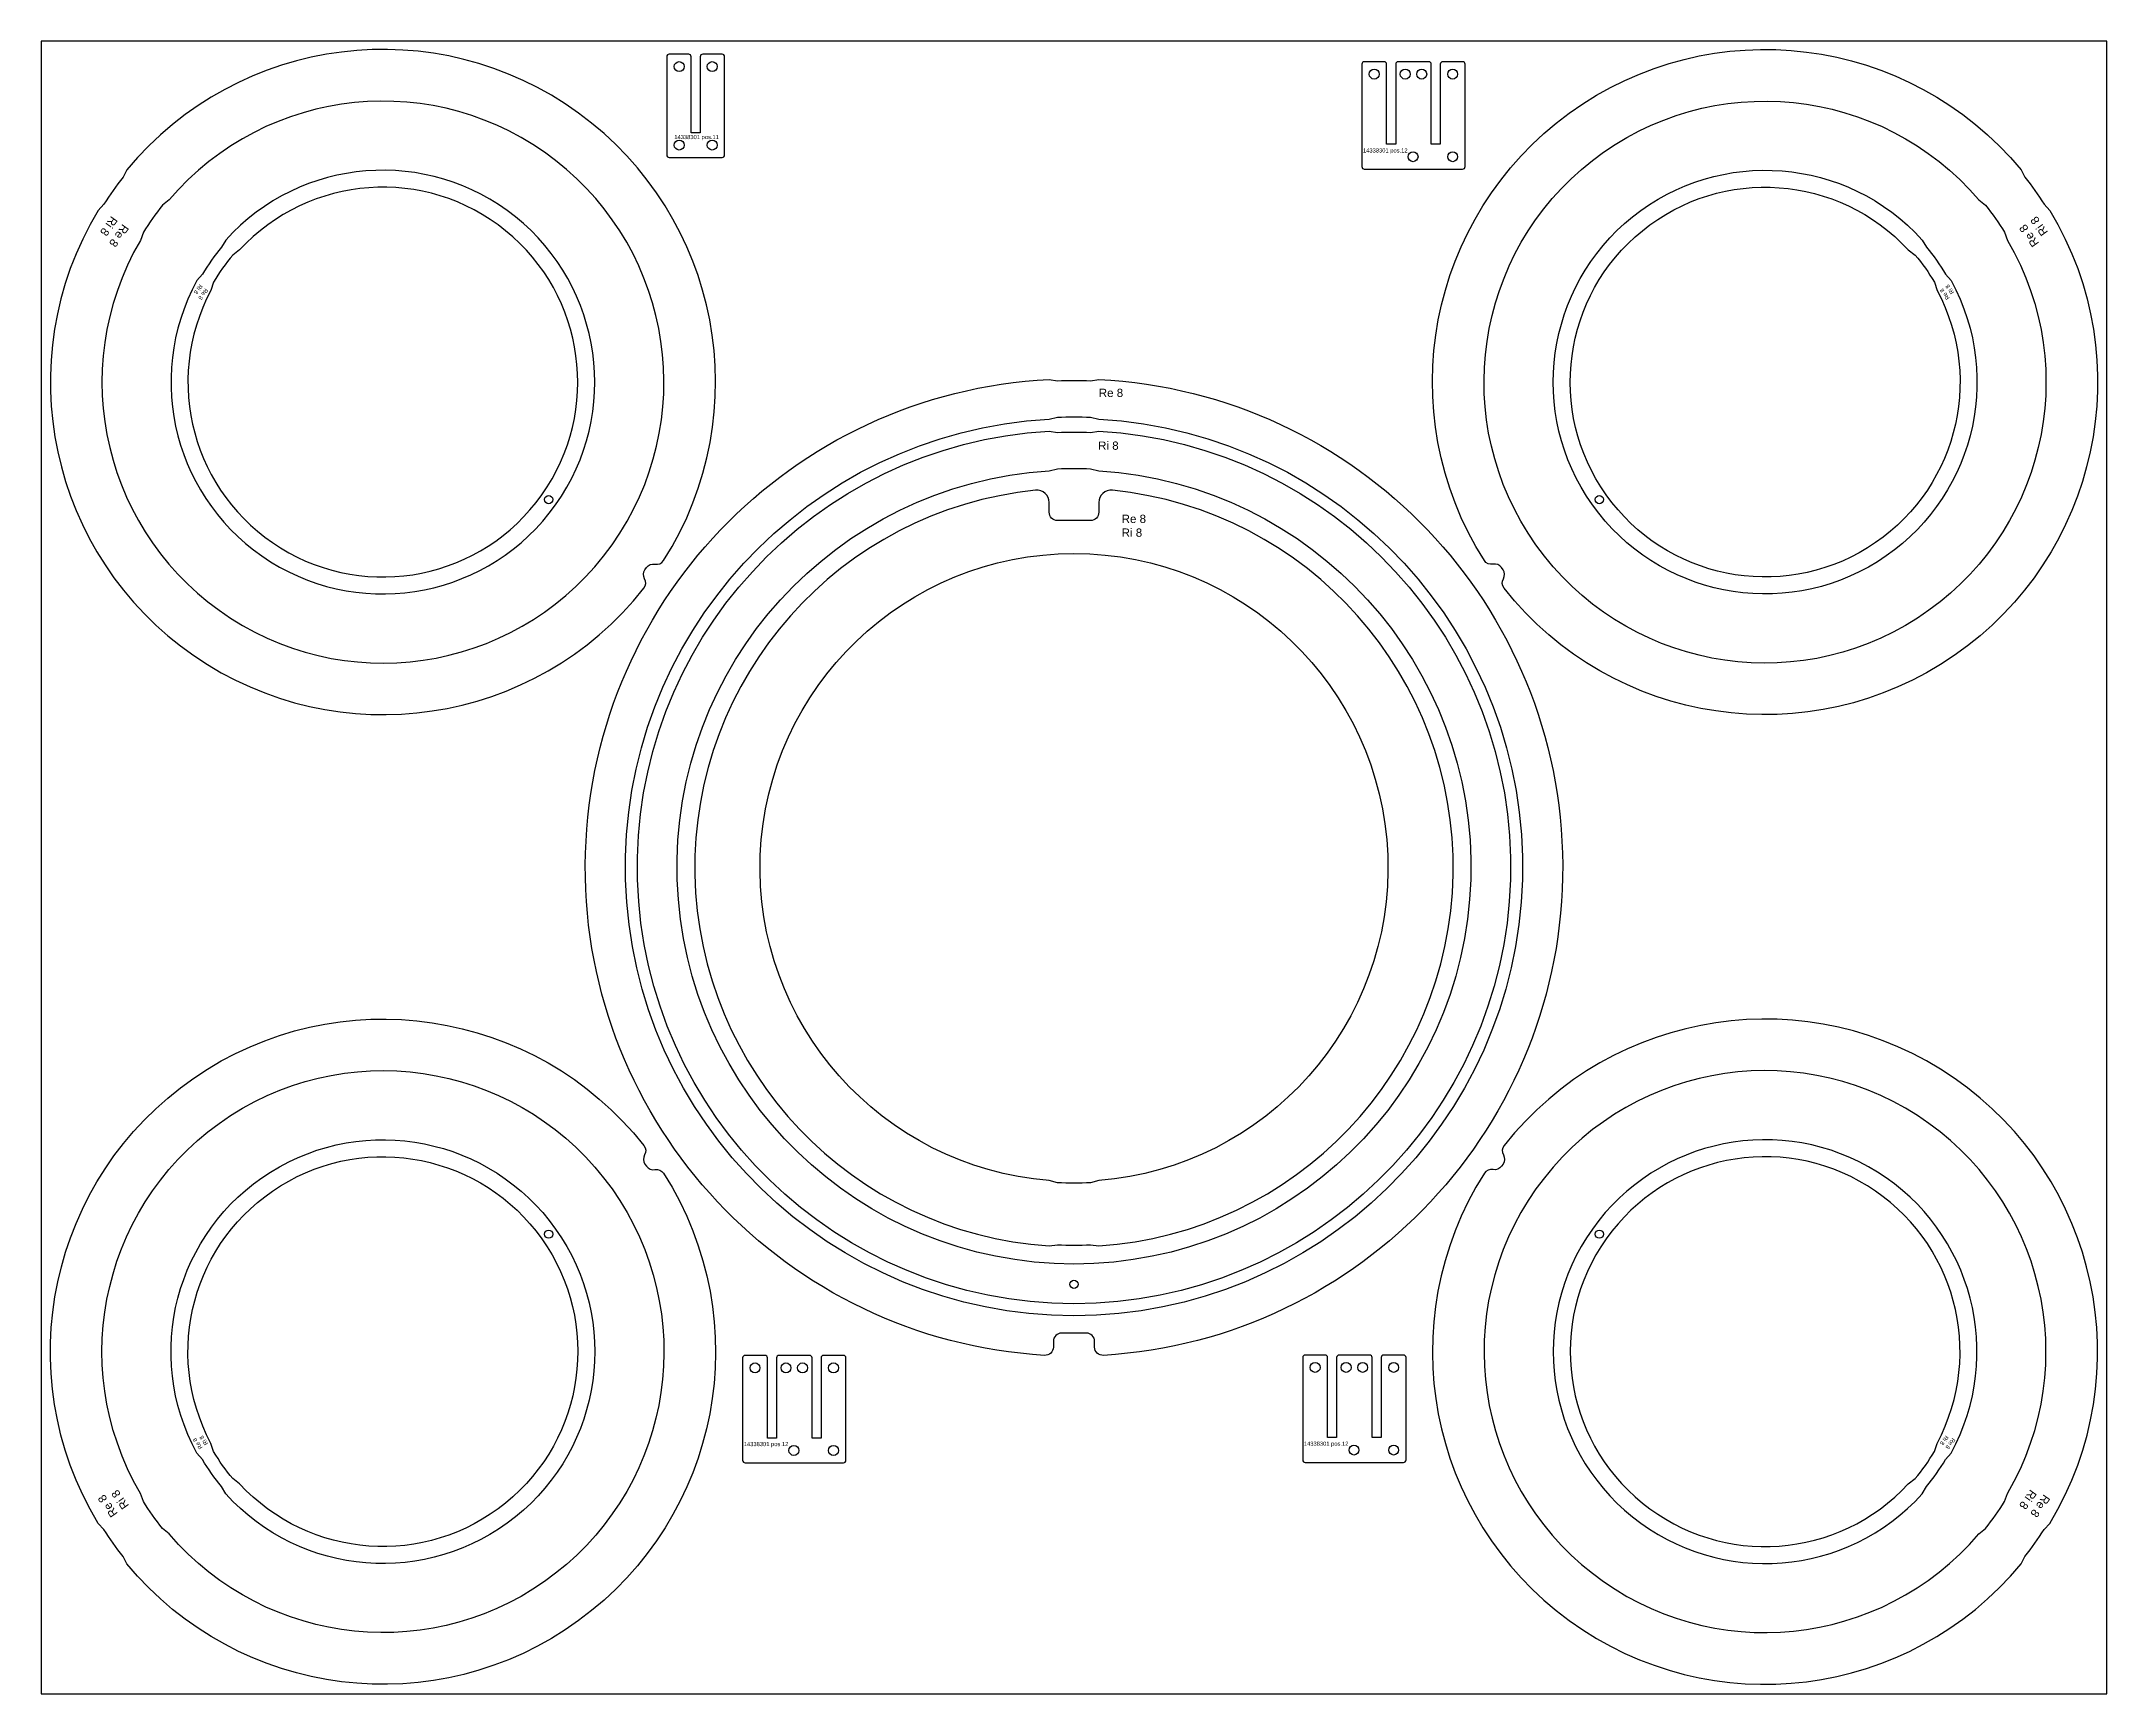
# Model space of a CAD drawing. Header units: millimetres. Extents: x 33362 to 35862, y 170857 to 172857.
import ezdxf

# ---------------------------------------------------------------- set-up
doc = ezdxf.new("R2010")
doc.units = ezdxf.units.MM
for name, color, linetype in [('13770337', 7, 'Continuous'), ('13770898', 7, 'Continuous'), ('13770901', 7, 'Continuous'), ('13837022', 7, 'Continuous'), ('14338301', 7, 'Continuous'), ('EM-26239 05', 6, 'Continuous'), ('Texto', 3, 'Continuous')]:
    doc.layers.add(name, color=color, linetype=linetype)
doc.styles.get("Standard").update_dxf_attribs({"font": 'arial.ttf'})

msp = doc.modelspace()

# ---------------------------------------------------------------- linework, layer by layer
msp.add_lwpolyline([(33361.5, 170856.7), (35861.5, 170856.7), (35861.5, 172856.7), (33361.5, 172856.7)], close=True)
msp.add_circle((34611.5, 171352.2), 5)
at = {"layer": '13770337'}
for points in [[(34094.1, 172219.8, -0.29806), (34104.3, 172223.8, 0.312008), (34114.8, 172228.3, 0.939027), (33465.1, 172701.1), (33460.4, 172692.2, 0.025016), (33437.2, 172659.5), (33430.3, 172652.1, 0.939027), (34091, 172194.8, 0.312008), (34091.8, 172206.1, -0.29806), (34092.2, 172217.1), (34094.1, 172219.8)], [(35128.9, 172219.8, 0.29806), (35118.7, 172223.8, -0.312008), (35108.2, 172228.3, -0.939027), (35757.9, 172701.1), (35762.6, 172692.2, -0.025016), (35785.8, 172659.5), (35792.7, 172652.1, -0.939027), (35132, 172194.8, -0.312008), (35131.2, 172206.1, 0.29806), (35130.8, 172217.1), (35128.9, 172219.8)], [(34094.1, 171495.1, 0.29806), (34104.3, 171491.1, -0.312008), (34114.8, 171486.6, -0.939027), (33465.1, 171013.8), (33460.4, 171022.8, -0.025016), (33437.2, 171055.4), (33430.3, 171062.8, -0.939027), (34091, 171520.1, -0.312008), (34091.8, 171508.8, 0.29806), (34092.2, 171497.8), (34094.1, 171495.1)], [(35128.9, 171495.1, -0.29806), (35118.7, 171491.1, 0.312008), (35108.2, 171486.6, 0.939027), (35757.9, 171013.8), (35762.6, 171022.8, 0.025016), (35785.8, 171055.4), (35792.7, 171062.8, 0.939027), (35132, 171520.1, 0.312008), (35131.2, 171508.8, -0.29806), (35130.8, 171497.8), (35128.9, 171495.1)]]:
    msp.add_lwpolyline(points, format="xyb", dxfattribs=at)
for points in [[(33516.3, 172664.8), (33508.2, 172658.2, 0.029308), (33485.1, 172625.5), (33481.5, 172615.8, 22.589064)], [(35706.7, 172664.8), (35714.8, 172658.2, -0.029308), (35738, 172625.5), (35741.5, 172615.8, -22.589064)], [(33516.3, 171050.1), (33508.2, 171056.7, -0.029308), (33485.1, 171089.4), (33481.5, 171099.1, -22.589064)], [(35706.7, 171050.1), (35714.8, 171056.7, 0.029308), (35738, 171089.4), (35741.5, 171099.1, 22.589064)]]:
    msp.add_lwpolyline(points, format="xyb", close=True, dxfattribs=at)
at = {"layer": '13770898'}
for points in [[(34596.5, 171293.2, 0.414214), (34586.5, 171283.2), (34586.5, 171276.2, -0.431981), (34575.9, 171266.2, -0.945956), (34581.5, 172447.5), (34591.5, 172445.9, -0.016983), (34631.5, 172445.9), (34641.5, 172447.5, -0.945956), (34647.1, 171266.2, -0.431981), (34636.5, 171276.2), (34636.5, 171283.2, 0.414214), (34626.5, 171293.2)], [(34581.5, 172399.4), (34591.5, 172401.8, -0.018355), (34631.5, 172401.8), (34641.5, 172399.4, -36.172355)]]:
    msp.add_lwpolyline(points, format="xyb", close=True, dxfattribs=at)
at = {"layer": '13770901'}
for points in [[(34581.5, 172384.9), (34591.5, 172383.4, -0.019), (34631.5, 172383.4), (34641.5, 172384.9, -35.204928)], [(34581.5, 172336.8), (34591.5, 172339.3, -0.020734), (34631.5, 172339.3), (34641.5, 172336.8, -32.002085)]]:
    msp.add_lwpolyline(points, format="xyb", close=True, dxfattribs=at)
at = {"layer": '13837022'}
for points in [[(33584.7, 172616.2), (33579.7, 172607.5, 0.039431), (33556.5, 172574.8), (33549.9, 172567.2, 17.00787)], [(35638.3, 172616.2), (35643.3, 172607.5, -0.039431), (35666.5, 172574.8), (35673.1, 172567.2, -17.00787)], [(33601.6, 172604.2), (33593.3, 172597.9, 0.04218), (33570.1, 172565.2), (33566.8, 172555.2, 15.636045)], [(35621.4, 172604.2), (35629.7, 172597.9, -0.04218), (35652.9, 172565.2), (35656.2, 172555.2, -15.636045)], [(33584.7, 171098.7), (33579.7, 171107.5, -0.039431), (33556.5, 171140.1), (33549.9, 171147.7, -17.00787)], [(35638.3, 171098.7), (35643.3, 171107.5, 0.039431), (35666.5, 171140.1), (35673.1, 171147.7, 17.00787)], [(33601.6, 171110.7), (33593.3, 171117.1, -0.04218), (33570.1, 171149.7), (33566.8, 171159.7, -15.636045)], [(35621.4, 171110.7), (35629.7, 171117.1, 0.04218), (35652.9, 171149.7), (35656.2, 171159.7, 15.636045)]]:
    msp.add_lwpolyline(points, format="xyb", close=True, dxfattribs=at)
for centre in [(33975.6, 172302), (35247.4, 172302), (33975.6, 171412.9), (35247.4, 171412.9)]:
    msp.add_circle(centre, 5, dxfattribs=at)
at = {"layer": '14338301'}
for points in [[(34148.1, 172746.1), (34148.1, 172838.1, 0.414214), (34145.1, 172841.1), (34121.6, 172841.1, 0.414214), (34118.6, 172838.1), (34118.6, 172719.1, 0.414214), (34121.6, 172716.1), (34185.6, 172716.1, 0.414214), (34188.6, 172719.1), (34188.6, 172838.1, 0.414214), (34185.6, 172841.1), (34162.1, 172841.1, 0.414214), (34159.1, 172838.1), (34159.1, 172746.1)], [(35000.9, 172732), (34989.9, 172732), (34989.9, 172829, 0.414214), (34986.9, 172832), (34962.9, 172832, 0.414214), (34959.9, 172829), (34959.9, 172705, 0.414214), (34962.9, 172702), (35081.9, 172702, 0.414214), (35084.9, 172705), (35084.9, 172829, 0.414214), (35081.9, 172832), (35057.9, 172832, 0.414214), (35054.9, 172829), (35054.9, 172732), (35043.9, 172732), (35043.9, 172829, 0.414214), (35040.9, 172832), (35003.9, 172832, 0.414214), (35000.9, 172829)], [(34251.4, 171166.1), (34240.4, 171166.1), (34240.4, 171263.1, 0.414214), (34237.4, 171266.1), (34213.4, 171266.1, 0.414214), (34210.4, 171263.1), (34210.4, 171139.1, 0.414214), (34213.4, 171136.1), (34332.4, 171136.1, 0.414214), (34335.4, 171139.1), (34335.4, 171263.1, 0.414214), (34332.4, 171266.1), (34308.4, 171266.1, 0.414214), (34305.4, 171263.1), (34305.4, 171166.1), (34294.4, 171166.1), (34294.4, 171263.1, 0.414214), (34291.4, 171266.1), (34254.4, 171266.1, 0.414214), (34251.4, 171263.1)], [(34929.4, 171166.6), (34918.4, 171166.6), (34918.4, 171263.6, 0.414214), (34915.4, 171266.6), (34891.4, 171266.6, 0.414214), (34888.4, 171263.6), (34888.4, 171139.6, 0.414214), (34891.4, 171136.6), (35010.4, 171136.6, 0.414214), (35013.4, 171139.6), (35013.4, 171263.6, 0.414214), (35010.4, 171266.6), (34986.4, 171266.6, 0.414214), (34983.4, 171263.6), (34983.4, 171166.6), (34972.4, 171166.6), (34972.4, 171263.6, 0.414214), (34969.4, 171266.6), (34932.4, 171266.6, 0.414214), (34929.4, 171263.6)]]:
    msp.add_lwpolyline(points, format="xyb", close=True, dxfattribs=at)
for centre in [(34133.6, 172826.1), (34173.6, 172826.1), (34974.9, 172817), (35012.4, 172817), (35032.4, 172817), (35069.9, 172817), (34133.6, 172731.1), (34173.6, 172731.1), (35021.9, 172717), (35069.9, 172717), (34225.4, 171251.1), (34262.9, 171251.1), (34282.9, 171251.1), (34320.4, 171251.1), (34903.4, 171251.6), (34940.9, 171251.6), (34960.9, 171251.6), (34998.4, 171251.6), (34272.4, 171151.1), (34320.4, 171151.1), (34950.4, 171151.6), (34998.4, 171151.6)]:
    msp.add_circle(centre, 6, dxfattribs=at)
at = {"layer": 'EM-26239 05'}
for points in [[(34631.5, 172276.7), (34591.5, 172276.7, -0.414214), (34581.5, 172286.7), (34581.5, 172298.4, 0.444272), (34565, 172313.3, 0.919833), (34581.5, 171398.7), (34591.5, 171400.1, 0.021892), (34631.5, 171400.1), (34641.5, 171398.7, 0.919833), (34658, 172313.3, 0.444272), (34641.5, 172298.4), (34641.5, 172286.7, -0.414214)], [(34641.5, 171477.9), (34631.5, 171475.2, -0.026196), (34591.5, 171475.2), (34581.5, 171477.9, -25.293798)]]:
    msp.add_lwpolyline(points, format="xyb", close=True, dxfattribs=at)

# ---------------------------------------------------------------- texts
for width, insert, char_height, attachment_point, rotation in [(53.495, (33446.3, 172646), 10, 7, 234.6333), (53.495, (35776.7, 172646), 10, 9, 125.3667), (35.453, (33552.9, 172563), 5, 7, 234.6333), (35.453, (35670.1, 172563), 5, 9, 125.3667), (35.453, (33552.9, 171151.9), 5, 1, 125.3667), (35.453, (35670.1, 171151.9), 5, 3, 234.6333), (53.495, (33446.3, 171068.9), 10, 1, 125.3667), (53.495, (35776.7, 171068.9), 10, 3, 234.6333)]:
    msp.add_mtext_dynamic_manual_height_columns('Re 8\\PRi 8', width=width, gutter_width=12.5, heights=[0], dxfattribs=dict(insert=insert, char_height=char_height, attachment_point=attachment_point, rotation=rotation))
at = {"char_height": 10, "attachment_point": 1}
for s, width, insert in [('Re 8', 40.473, (34641.5, 172436.2)), ('Ri 8', 41.869, (34640.7, 172372.3)), ('Re 8\\PRi 8', 55.932, (34669.2, 172283.7))]:
    msp.add_mtext_dynamic_manual_height_columns(s, width=width, gutter_width=12.5, heights=[0], dxfattribs=dict(at, insert=insert))
at = {"layer": 'Texto', "char_height": 5, "attachment_point": 1}
for s, insert in [('14338301 pos.11', (34127.7, 172743.3)), ('14338301 pos.12', (34961.3, 172727.1)), ('14338301 pos.12', (34211.8, 171161.3)), ('14338301 pos.12', (34889.7, 171161.8))]:
    msp.add_mtext_dynamic_manual_height_columns(s, width=275.284, gutter_width=12.5, heights=[0], dxfattribs=dict(at, insert=insert))

doc.saveas('drawing.dxf')
